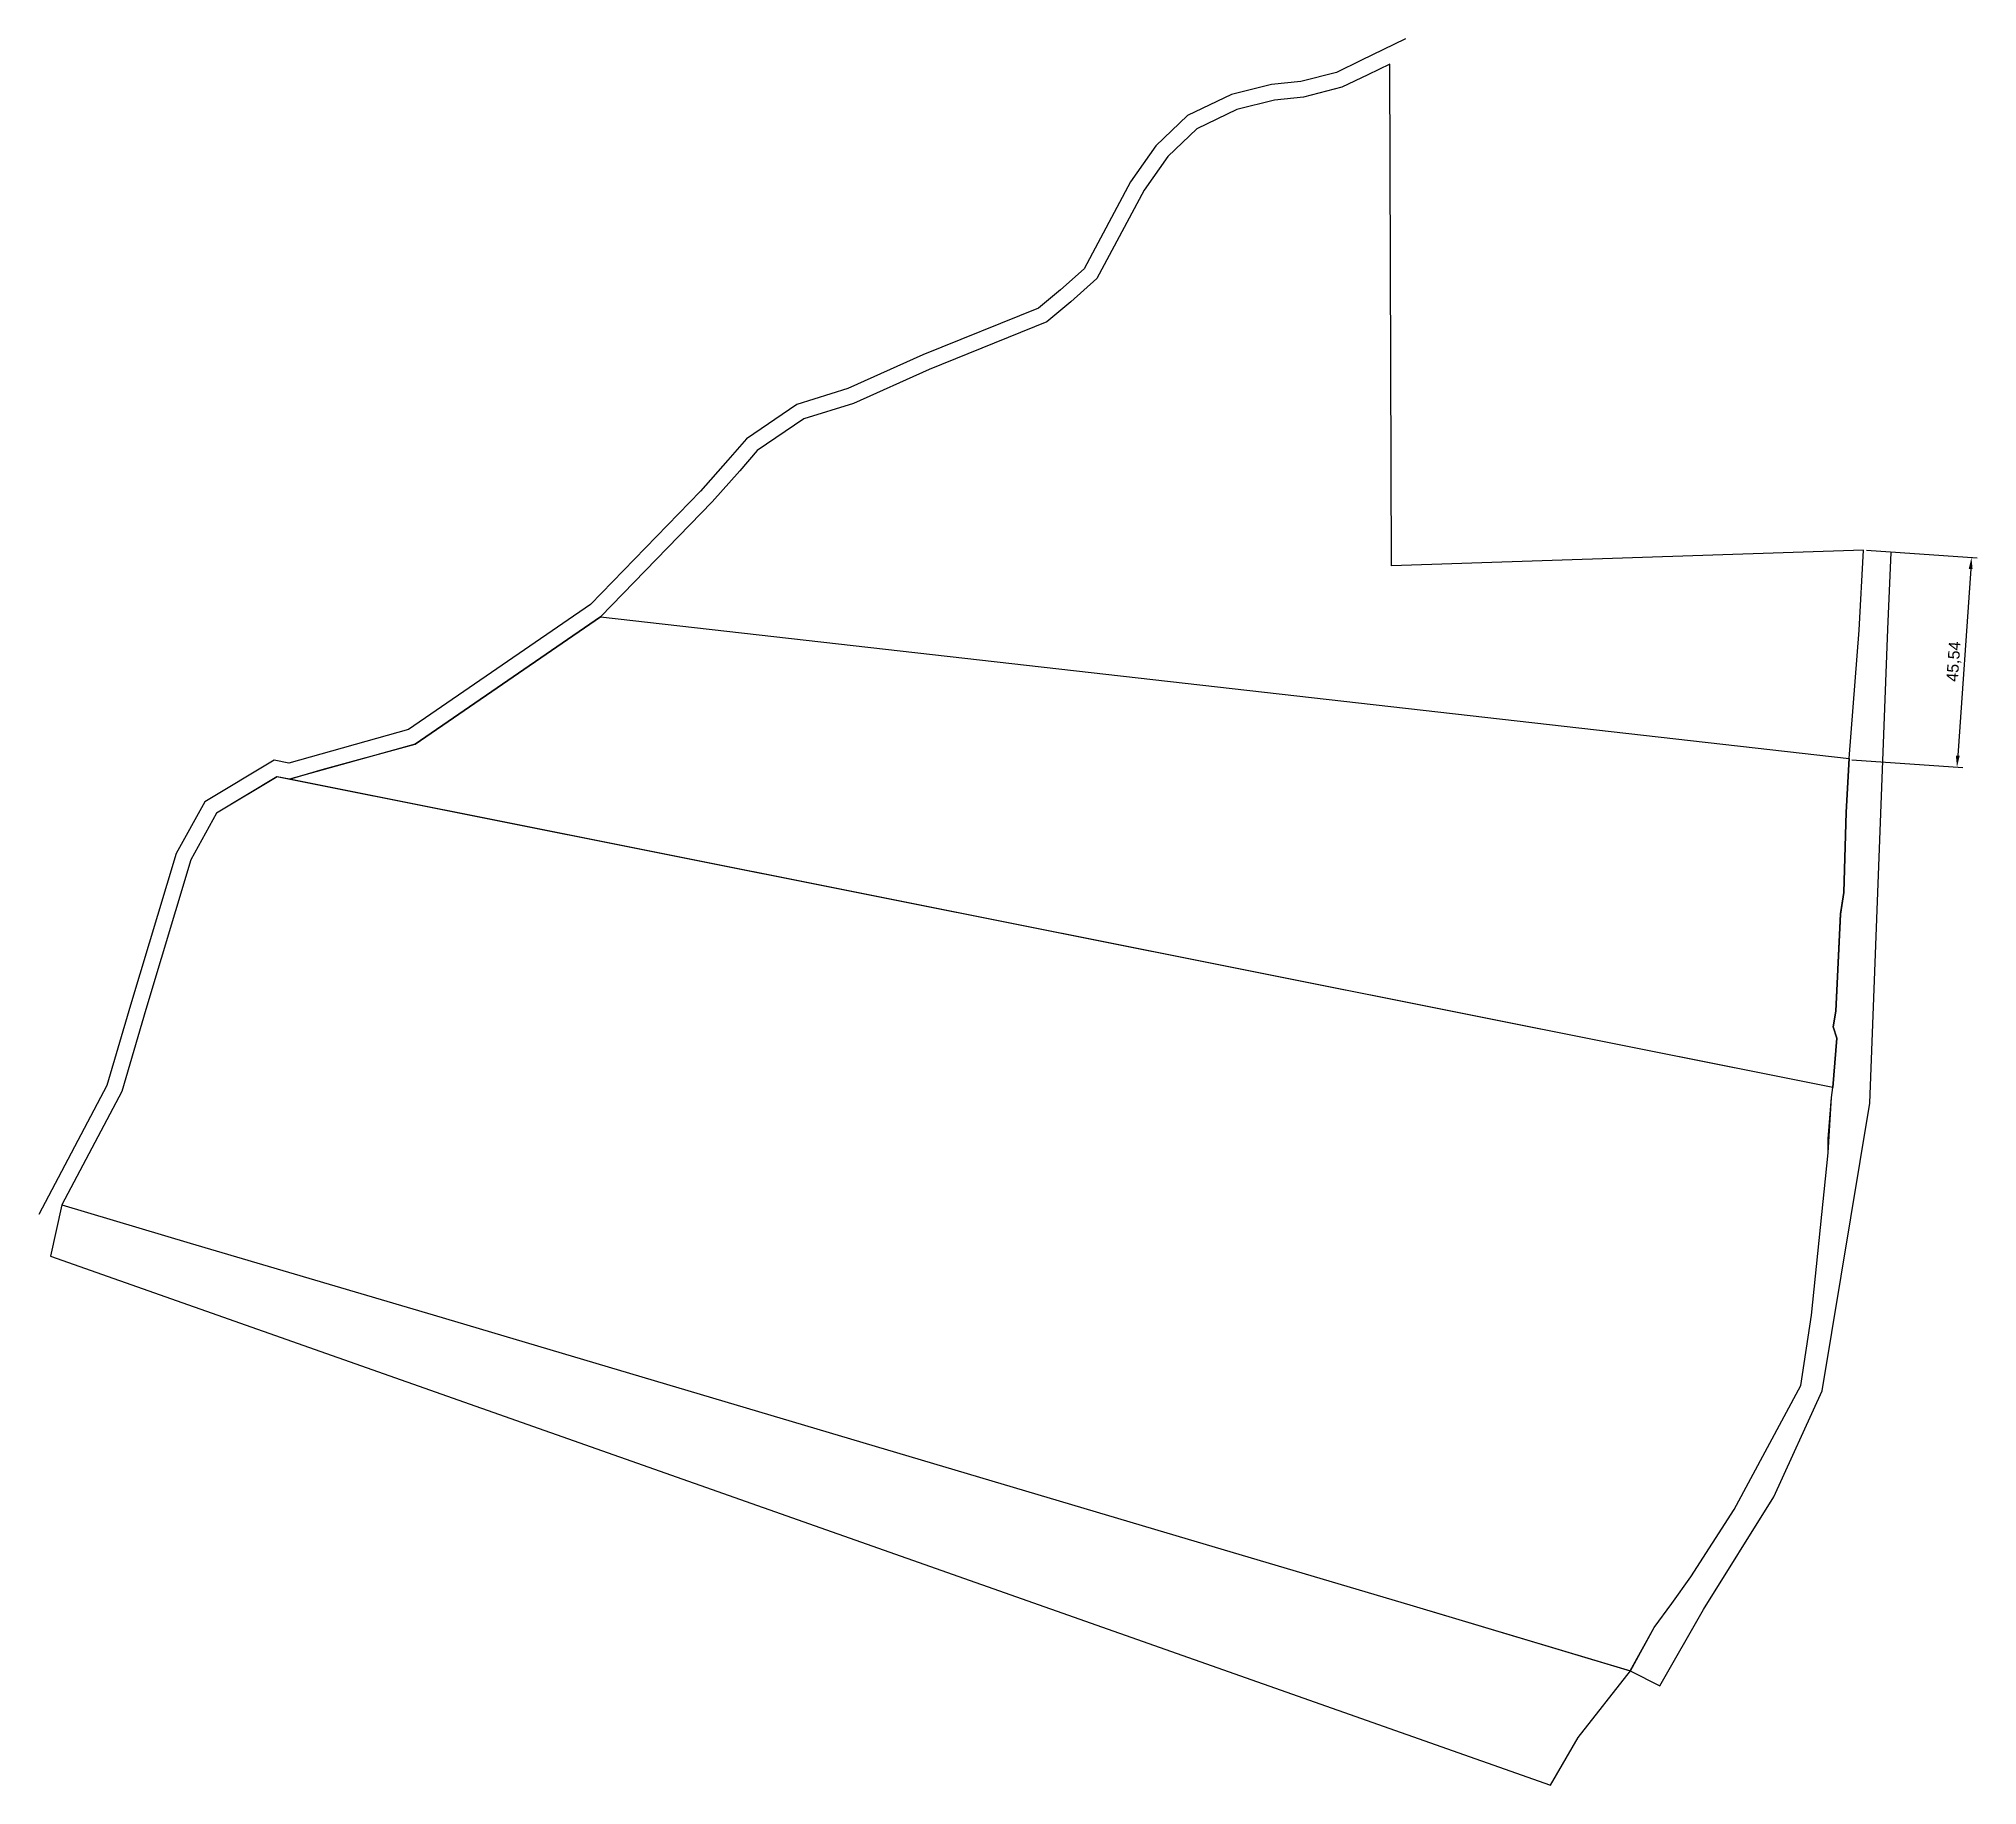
# Model space of a CAD drawing. Header units: millimetres. Extents: x 506500 to 614276, y -42239 to 1315801.
# Drawn here: x 613312.7 to 613732.8, y 1315422.4 to 1315800.9 of the extents above; entities that cross this region are included whole.
import ezdxf

# ---------------------------------------------------------------- set-up
doc = ezdxf.new("R2010")
doc.units = ezdxf.units.MM
doc.styles.get("Standard").update_dxf_attribs({"font": 'arial.ttf'})
doc.dimstyles.new('ISO-25', dxfattribs={"dimtxt": 2.5, "dimasz": 2.5, "dimexe": 1.25, "dimexo": 0.625, "dimtad": 1, "dimtxsty": 'Standard', "dimcen": 2.5, "dimadec": 0, "dimazin": 0, "dimtfac": 1, "dimtmove": 0, "dimatfit": 3, "dimfxl": 1, "dimarcsym": 0})

msp = doc.modelspace()

# ---------------------------------------------------------------- blocks, each defined once
blk = doc.blocks.new('*D5')
at = {"color": 0, "lineweight": -2, "transparency": 16777216}
for p, q in [((613708.77, 1315690.04), (613732.79, 1315688.38)), ((613731.37, 1315685.97), (613728.57, 1315645.52)), ((613705.63, 1315644.6), (613729.65, 1315642.94))]:
    blk.add_line(p, q, dxfattribs=at)
at = {"color": 0, "transparency": 16777216}
for points in [[(613730.95, 1315686), (613731.78, 1315685.94), (613731.54, 1315688.46)], [(613728.16, 1315645.55), (613728.99, 1315645.49), (613728.4, 1315643.03)]]:
    blk.add_solid(points, dxfattribs=at)
at = {"layer": 'Defpoints', "color": 0, "transparency": 16777216}
for p in [(613708.15, 1315690.08, 73.54), (613705.01, 1315644.64, 73.54), (613728.4, 1315643.03)]:
    blk.add_point(p, dxfattribs=at)
at = {"color": 0, "transparency": 16777216, "insert": (613727.85, 1315665.89), "char_height": 2.5, "attachment_point": 5, "rotation": 86.0456}
blk.add_mtext('45,54', dxfattribs=at)

# ---------------------------------------------------------------- dimensions: what is measured, and where the dimension line sits
dim = msp.add_aligned_dim(p1=(613708.1489, 1315690.0806, 73.5404), p2=(613705.008, 1315644.6443, 73.5404), distance=23.4477, dimstyle='ISO-25')
dim.commit()
dim.dimension.update_dxf_attribs({"geometry": '*D5', "text_midpoint": (613727.8531, 1315665.8918)})

# ---------------------------------------------------------------- linework, layer by layer
at = {"color": 3, "elevation": 73.54}
for points in [[(613608.898, 1315800.885), (613599.193, 1315796.157), (613593.924, 1315793.605), (613586.179, 1315791.605), (613579.876, 1315790.937), (613571.15, 1315788.784), (613561.673, 1315784.254), (613554.781, 1315777.645), (613549.298, 1315769.909), (613539.231, 1315751.04), (613534.139, 1315746.47), (613529.35, 1315742.484), (613504.314, 1315732.361), (613488.01, 1315725.055), (613476.974, 1315721.635), (613466.045, 1315714.205), (613462.045, 1315709.533), (613456.082, 1315702.848), (613432.234, 1315678.251), (613392.784, 1315651.181), (613366.877, 1315643.915), (613363.717, 1315644.546), (613348.667, 1315635.514), (613342.445, 1315624.308), (613332.58, 1315591.462), (613327.466, 1315574.031), (613312.69, 1315546.071)], [(613708.149, 1315690.081), (613605.828, 1315686.626), (613605.486, 1315795.407), (613600.692, 1315793.072), (613595.113, 1315790.37), (613586.792, 1315788.221), (613580.47, 1315787.551), (613572.313, 1315785.538), (613563.649, 1315781.397), (613557.391, 1315775.395), (613552.222, 1315768.103), (613541.972, 1315748.892), (613536.383, 1315743.874), (613531.132, 1315739.505), (613505.659, 1315729.205), (613489.224, 1315721.84), (613478.478, 1315718.51), (613468.352, 1315711.626), (613464.628, 1315707.276), (613458.595, 1315700.512), (613434.458, 1315675.617), (613394.257, 1315648.031), (613367.011, 1315640.39), (613364.345, 1315640.923), (613351.22, 1315633.046), (613345.624, 1315622.967), (613335.868, 1315590.486), (613330.66, 1315572.734), (613317.674, 1315548.161), (613345.532, 1315539.838), (613398.174, 1315524.312), (613561.786, 1315475.681), (613609.828, 1315461.469), (613657.553, 1315447.198), (613662.752, 1315456.574), (613666.622, 1315461.725), (613670.749, 1315467.509), (613680.139, 1315482.103), (613694.535, 1315509.028), (613696.839, 1315524.226), (613700.46, 1315559.421), (613700.466, 1315562.497), (613701.23, 1315571.44), (613701.512, 1315573.572), (613702.37, 1315584.314), (613701.559, 1315586.737), (613702.148, 1315590.168), (613703.165, 1315611.208), (613703.846, 1315615.857), (613704.359, 1315633.301), (613705.028, 1315644.895), (613707.226, 1315672.696), (613708.149, 1315690.081), (613605.828, 1315686.626), (613605.828, 1315686.626)], [(613708.149, 1315690.081), (613605.828, 1315686.626), (613605.486, 1315795.407), (613600.692, 1315793.072), (613595.113, 1315790.37), (613586.792, 1315788.221), (613580.47, 1315787.551), (613572.313, 1315785.538), (613563.649, 1315781.397), (613557.391, 1315775.395), (613552.222, 1315768.103), (613541.972, 1315748.892), (613536.383, 1315743.874), (613531.132, 1315739.505), (613505.659, 1315729.205), (613489.224, 1315721.84), (613478.478, 1315718.51), (613468.352, 1315711.626), (613464.628, 1315707.276), (613458.595, 1315700.512), (613434.458, 1315675.617), (613394.257, 1315648.031), (613367.011, 1315640.39), (613364.345, 1315640.923), (613351.22, 1315633.046), (613345.624, 1315622.967), (613335.868, 1315590.486), (613330.66, 1315572.734), (613317.674, 1315548.161), (613345.532, 1315539.838), (613398.174, 1315524.312), (613561.786, 1315475.681), (613609.828, 1315461.469), (613657.553, 1315447.198), (613662.752, 1315456.574), (613666.622, 1315461.725), (613670.749, 1315467.509), (613680.139, 1315482.103), (613694.535, 1315509.028), (613696.839, 1315524.226), (613700.46, 1315559.421), (613700.466, 1315562.497), (613701.23, 1315571.44), (613701.512, 1315573.572), (613702.37, 1315584.314), (613701.559, 1315586.737), (613702.148, 1315590.168), (613703.165, 1315611.208), (613703.846, 1315615.857), (613704.359, 1315633.301), (613705.028, 1315644.895), (613707.226, 1315672.696), (613708.149, 1315690.081), (613605.828, 1315686.626), (613605.828, 1315686.626)], [(613708.149, 1315690.081), (613605.828, 1315686.626), (613605.486, 1315795.407), (613600.692, 1315793.072), (613595.113, 1315790.37), (613586.792, 1315788.221), (613580.47, 1315787.551), (613572.313, 1315785.538), (613563.649, 1315781.397), (613557.391, 1315775.395), (613552.222, 1315768.103), (613541.972, 1315748.892), (613536.383, 1315743.874), (613531.132, 1315739.505), (613505.659, 1315729.205), (613489.224, 1315721.84), (613478.478, 1315718.51), (613468.352, 1315711.626), (613464.628, 1315707.276), (613458.595, 1315700.512), (613434.458, 1315675.617), (613394.257, 1315648.031), (613367.011, 1315640.39), (613364.345, 1315640.923), (613351.22, 1315633.046), (613345.624, 1315622.967), (613335.868, 1315590.486), (613330.66, 1315572.734), (613317.674, 1315548.161), (613345.532, 1315539.838), (613398.174, 1315524.312), (613561.786, 1315475.681), (613609.828, 1315461.469), (613657.653, 1315447.168), (613662.752, 1315456.574), (613666.622, 1315461.725), (613670.749, 1315467.509), (613680.139, 1315482.103), (613694.535, 1315509.028), (613696.839, 1315524.226), (613700.46, 1315559.421), (613700.466, 1315562.497), (613701.23, 1315571.44), (613701.512, 1315573.572), (613702.37, 1315584.314), (613701.559, 1315586.737), (613702.148, 1315590.168), (613703.165, 1315611.208), (613703.846, 1315615.857), (613704.359, 1315633.301), (613705.028, 1315644.895), (613707.226, 1315672.696), (613708.149, 1315690.081), (613605.828, 1315686.626), (613605.828, 1315686.626)]]:
    msp.add_lwpolyline(points, dxfattribs=at)
at = {"color": 4, "elevation": 73.54}
msp.add_lwpolyline([(613657.553, 1315447.198), (613664.035, 1315443.909), (613673.445, 1315460.479), (613688.735, 1315484.875), (613699.208, 1315507.849), (613709.549, 1315570.206), (613713.435, 1315672.94), (613714.14, 1315689.579)], dxfattribs=at)
at = {"color": 4}
msp.add_lwpolyline([(613705.028, 1315644.895), (613704.359, 1315633.301), (613703.846, 1315615.857), (613703.161, 1315611.182), (613702.148, 1315590.168), (613701.559, 1315586.737), (613702.37, 1315584.314), (613701.512, 1315573.573), (613367.013, 1315640.391), (613374.083, 1315642.515), (613394.257, 1315648.031), (613434.458, 1315675.617), (613434.458, 1315675.617), (613705.028, 1315644.895)], dxfattribs=at)
msp.add_lwpolyline([(613640.274, 1315422.374), (613646.316, 1315432.711), (613657.642, 1315447.152), (613662.752, 1315456.573), (613666.622, 1315461.725), (613670.749, 1315467.509), (613680.139, 1315482.103), (613694.535, 1315509.028), (613696.838, 1315524.226), (613700.46, 1315559.421), (613701.23, 1315571.441), (613701.512, 1315573.572), (613364.295, 1315640.933), (613351.22, 1315633.046), (613345.624, 1315622.967), (613335.868, 1315590.485), (613330.66, 1315572.734), (613317.674, 1315548.161), (613315.239, 1315537.035), (613640.274, 1315422.374)])

msp.set_redraw_order([(e.dxf.handle, doc.entitydb.next_handle()) for e in msp.query("TEXT MTEXT ATTDEF DIMENSION ARC_DIMENSION")])  # texts and dimensions are drawn at this point

doc.saveas('drawing.dxf')
